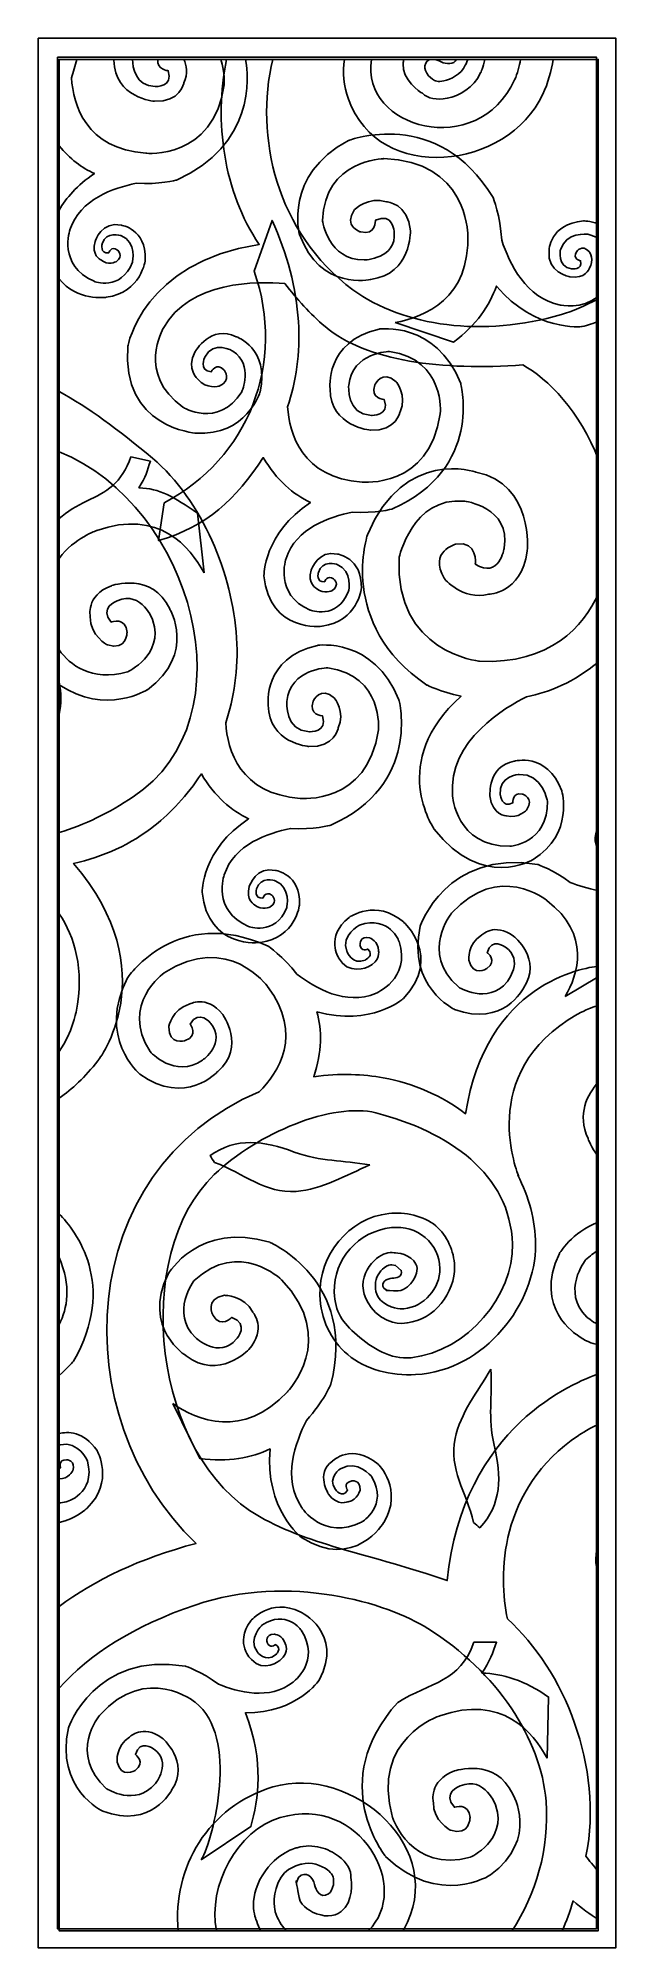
# Model space of a CAD drawing. Header units: centimetres. Extents: x -1.29 to 1.29, y -4.26 to 4.26.
import ezdxf

# ---------------------------------------------------------------- set-up
doc = ezdxf.new("R2010")
doc.units = ezdxf.units.CM
doc.header["$MEASUREMENT"] = 0
doc.layers.add('Layer 1', color=7, linetype='Continuous')

msp = doc.modelspace()

# ---------------------------------------------------------------- linework, layer by layer
at = {"layer": 'Layer 1', "color": 250}
for points in [[(-1.28978, 4.26053), (-1.28978, 4.26053), (1.28977, 4.26053), (1.28977, 4.26053), (1.28977, 4.26053), (1.28977, 4.26053), (1.28977, -4.26054), (1.28977, -4.26054), (1.28977, -4.26054), (1.28977, -4.26054), (-1.28978, -4.26054), (-1.28978, -4.26054), (-1.28978, -4.26054), (-1.28978, -4.26054), (-1.28978, 4.26053), (-1.28978, 4.26053)], [(-1.20379, 4.17532), (-1.20379, 4.17532), (1.20379, 4.17532), (1.20379, 4.17532), (1.20379, 4.17532), (1.20379, 4.17532), (1.20379, -4.17533), (1.20379, -4.17533), (1.20379, -4.17533), (1.20379, -4.17533), (-1.20379, -4.17533), (-1.20379, -4.17533), (-1.20379, -4.17533), (-1.20379, -4.17533), (-1.20379, 4.17532), (-1.20379, 4.17532)], [(-1.19604, 4.1661), (-1.19604, 4.1661), (1.21154, 4.1661), (1.21154, 4.1661), (1.21154, 4.1661), (1.21154, 4.1661), (1.21154, -4.18455), (1.21154, -4.18455), (1.21154, -4.18455), (1.21154, -4.18455), (-1.19604, -4.18455), (-1.19604, -4.18455), (-1.19604, -4.18455), (-1.19604, -4.18455), (-1.19604, 4.1661), (-1.19604, 4.1661)]]:
    msp.add_open_spline(points, degree=3, knots=[0, 0, 0, 0, 0.2, 0.2, 0.2, 0.2, 0.4, 0.4, 0.4, 0.4, 0.6, 0.6, 0.6, 0.6, 1, 1, 1, 1], dxfattribs=at)
at = {"layer": 'Layer 1', "color": 15}
for points, knots in [([(-1.11751, 4.1661), (-1.12434, 4.13765), (-1.13228, 4.11015), (-1.14117, 4.08356), (-1.14117, 4.08356), (-1.13249, 3.963), (-1.07922, 3.7674), (-0.80837, 3.74714), (-0.80837, 3.74714), (-0.80837, 3.74714), (-0.50695, 3.71695), (-0.4592, 4.05234), (-0.4592, 4.05234), (-0.4592, 4.05234), (-0.45382, 4.10575), (-0.47427, 4.1661), (-0.47427, 4.1661), (-0.47427, 4.1661), (-0.36342, 4.1661), (-0.36342, 4.1661), (-0.36342, 4.1661), (-0.34922, 4.08528), (-0.32243, 3.78362), (-0.67218, 3.62749), (-0.67218, 3.62749), (-0.67218, 3.62749), (-0.75001, 3.60623), (-0.85255, 3.61289), (-0.85255, 3.61289), (-0.95192, 3.59211), (-1.10367, 3.54285), (-1.14775, 3.40578), (-1.14775, 3.40578), (-1.14775, 3.40578), (-1.20375, 3.24724), (-1.04006, 3.17572), (-1.04006, 3.17572), (-1.04006, 3.17572), (-0.92092, 3.13003), (-0.86863, 3.26046), (-0.86863, 3.26046), (-0.86863, 3.26046), (-0.84774, 3.35062), (-0.92011, 3.37939), (-0.92011, 3.37939), (-0.92011, 3.37939), (-0.98675, 3.40212), (-1.00358, 3.3434), (-1.00358, 3.3434), (-1.00358, 3.3434), (-1.01593, 3.29802), (-0.97483, 3.30258), (-0.97483, 3.30258), (-0.97483, 3.30258), (-0.96401, 3.33605), (-0.9357, 3.31514), (-0.9357, 3.31514), (-0.9357, 3.31514), (-0.90372, 3.28958), (-0.94199, 3.26286), (-0.94199, 3.26286), (-0.94199, 3.26286), (-0.97922, 3.24467), (-1.01054, 3.27141), (-1.01054, 3.27141), (-1.01054, 3.27141), (-1.05419, 3.29215), (-1.03574, 3.35396), (-1.03574, 3.35396), (-1.03574, 3.35396), (-1.00401, 3.44797), (-0.91877, 3.4258), (-0.91877, 3.4258), (-0.91877, 3.4258), (-0.80725, 3.4113), (-0.81146, 3.27231), (-0.81146, 3.27231), (-0.81146, 3.27231), (-0.82767, 3.12544), (-0.98609, 3.10432), (-0.98609, 3.10432), (-0.98609, 3.10432), (-1.11918, 3.08602), (-1.19604, 3.18729), (-1.19604, 3.18729), (-1.19604, 3.18729), (-1.19604, 3.49337), (-1.19604, 3.49337), (-1.19604, 3.49337), (-1.16559, 3.54669), (-1.11684, 3.60516), (-1.03875, 3.65602), (-1.03875, 3.65602), (-1.09401, 3.68201), (-1.14782, 3.72213), (-1.19604, 3.78001), (-1.19604, 3.78001), (-1.19604, 3.78001), (-1.19604, 4.1661), (-1.19604, 4.1661), (-1.19604, 4.1661), (-1.19604, 4.1661), (-1.11751, 4.1661), (-1.11751, 4.1661)], [0, 0, 0, 0, 0.037037, 0.037037, 0.037037, 0.037037, 0.0740741, 0.0740741, 0.0740741, 0.0740741, 0.1111111, 0.1111111, 0.1111111, 0.1111111, 0.1481481, 0.1481481, 0.1481481, 0.1481481, 0.1851852, 0.1851852, 0.1851852, 0.1851852, 0.2222222, 0.2222222, 0.2222222, 0.2222222, 0.2592593, 0.2592593, 0.2592593, 0.2592593, 0.2962963, 0.2962963, 0.2962963, 0.2962963, 0.3333333, 0.3333333, 0.3333333, 0.3333333, 0.3703704, 0.3703704, 0.3703704, 0.3703704, 0.4074074, 0.4074074, 0.4074074, 0.4074074, 0.4444444, 0.4444444, 0.4444444, 0.4444444, 0.4814815, 0.4814815, 0.4814815, 0.4814815, 0.5185185, 0.5185185, 0.5185185, 0.5185185, 0.5555556, 0.5555556, 0.5555556, 0.5555556, 0.5925926, 0.5925926, 0.5925926, 0.5925926, 0.6296296, 0.6296296, 0.6296296, 0.6296296, 0.6666667, 0.6666667, 0.6666667, 0.6666667, 0.7037037, 0.7037037, 0.7037037, 0.7037037, 0.7407407, 0.7407407, 0.7407407, 0.7407407, 0.7777778, 0.7777778, 0.7777778, 0.7777778, 0.8148148, 0.8148148, 0.8148148, 0.8148148, 0.8518519, 0.8518519, 0.8518519, 0.8518519, 0.8888889, 0.8888889, 0.8888889, 0.8888889, 0.9259259, 0.9259259, 0.9259259, 0.9259259, 1, 1, 1, 1]), ([(-0.86831, 4.1661), (-0.86765, 4.13224), (-0.85708, 4.04633), (-0.76698, 4.04484), (-0.76698, 4.04484), (-0.76698, 4.04484), (-0.68368, 4.04044), (-0.70918, 4.11555), (-0.70918, 4.11555), (-0.70918, 4.11555), (-0.76311, 4.11885), (-0.75486, 4.1661), (-0.75486, 4.1661), (-0.75486, 4.1661), (-0.63923, 4.1661), (-0.63923, 4.1661), (-0.63923, 4.1661), (-0.62839, 4.14127), (-0.61947, 4.10292), (-0.63873, 4.0614), (-0.63873, 4.0614), (-0.63873, 4.0614), (-0.65495, 3.97331), (-0.77042, 3.9788), (-0.77042, 3.9788), (-0.77042, 3.9788), (-0.9497, 3.99449), (-0.95121, 4.16248), (-0.95121, 4.16248), (-0.95121, 4.16248), (-0.95136, 4.16375), (-0.95153, 4.1661), (-0.95153, 4.1661), (-0.95153, 4.1661), (-0.86831, 4.1661), (-0.86831, 4.1661)], [0, 0, 0, 0, 0.1, 0.1, 0.1, 0.1, 0.2, 0.2, 0.2, 0.2, 0.3, 0.3, 0.3, 0.3, 0.4, 0.4, 0.4, 0.4, 0.5, 0.5, 0.5, 0.5, 0.6, 0.6, 0.6, 0.6, 0.7, 0.7, 0.7, 0.7, 0.8, 0.8, 0.8, 0.8, 1, 1, 1, 1]), ([(1.21154, 2.38276), (1.13116, 2.59194), (0.98496, 2.74243), (0.8747, 2.8027), (0.8747, 2.8027), (0.51538, 2.7768), (0.17735, 2.81708), (-0.0085, 2.97386), (-0.0085, 2.97386), (-0.07577, 3.03082), (-0.13396, 3.09614), (-0.18844, 3.16566), (-0.18844, 3.16566), (-0.30975, 3.1763), (-0.61231, 3.1803), (-0.73133, 2.96572), (-0.73133, 2.96572), (-0.73133, 2.96572), (-0.85152, 2.76109), (-0.64313, 2.61404), (-0.64313, 2.61404), (-0.64313, 2.61404), (-0.48863, 2.51593), (-0.38032, 2.683), (-0.38032, 2.683), (-0.38032, 2.683), (-0.32699, 2.80253), (-0.42032, 2.86405), (-0.42032, 2.86405), (-0.42032, 2.86405), (-0.50685, 2.91565), (-0.54556, 2.8366), (-0.54556, 2.8366), (-0.54556, 2.8366), (-0.57635, 2.77844), (-0.51715, 2.77222), (-0.51715, 2.77222), (-0.51715, 2.77222), (-0.49277, 2.81664), (-0.45965, 2.77963), (-0.45965, 2.77963), (-0.45965, 2.77963), (-0.42177, 2.73286), (-0.48117, 2.70812), (-0.48117, 2.70812), (-0.48117, 2.70812), (-0.53984, 2.69239), (-0.57635, 2.73841), (-0.57635, 2.73841), (-0.57635, 2.73841), (-0.631, 2.7817), (-0.58845, 2.862), (-0.58845, 2.862), (-0.58845, 2.862), (-0.51865, 2.98422), (-0.40518, 2.92858), (-0.40518, 2.92858), (-0.40518, 2.92858), (-0.2544, 2.87631), (-0.29877, 2.68208), (-0.29877, 2.68208), (-0.29877, 2.68208), (-0.36008, 2.48332), (-0.58636, 2.49843), (-0.58636, 2.49843), (-0.58636, 2.49843), (-0.92154, 2.52158), (-0.88927, 2.88678), (-0.88927, 2.88678), (-0.88927, 2.88678), (-0.82276, 3.26098), (-0.30278, 3.3401), (-0.30278, 3.3401), (-0.46298, 3.57843), (-0.50495, 3.8876), (-0.44812, 4.1661), (-0.44812, 4.1661), (-0.44812, 4.1661), (-0.24247, 4.1661), (-0.24247, 4.1661), (-0.24247, 4.1661), (-0.32365, 3.82195), (-0.22703, 3.39263), (0.11564, 3.13773), (0.11564, 3.13773), (0.34305, 2.97358), (0.6973, 2.92372), (1.04755, 3.02823), (1.04755, 3.02823), (1.09441, 3.04191), (1.15066, 3.06484), (1.21154, 3.09687), (1.21154, 3.09687), (1.21154, 3.09687), (1.21154, 2.38276), (1.21154, 2.38276)], [0, 0, 0, 0, 0.04, 0.04, 0.04, 0.04, 0.08, 0.08, 0.08, 0.08, 0.12, 0.12, 0.12, 0.12, 0.16, 0.16, 0.16, 0.16, 0.2, 0.2, 0.2, 0.2, 0.24, 0.24, 0.24, 0.24, 0.28, 0.28, 0.28, 0.28, 0.32, 0.32, 0.32, 0.32, 0.36, 0.36, 0.36, 0.36, 0.4, 0.4, 0.4, 0.4, 0.44, 0.44, 0.44, 0.44, 0.48, 0.48, 0.48, 0.48, 0.52, 0.52, 0.52, 0.52, 0.56, 0.56, 0.56, 0.56, 0.6, 0.6, 0.6, 0.6, 0.64, 0.64, 0.64, 0.64, 0.68, 0.68, 0.68, 0.68, 0.72, 0.72, 0.72, 0.72, 0.76, 0.76, 0.76, 0.76, 0.8, 0.8, 0.8, 0.8, 0.84, 0.84, 0.84, 0.84, 0.88, 0.88, 0.88, 0.88, 0.92, 0.92, 0.92, 0.92, 1, 1, 1, 1]), ([(1.00998, 4.1661), (1.00224, 4.11368), (0.98698, 4.06127), (0.96352, 4.01005), (0.96352, 4.01005), (0.80771, 3.67235), (0.23156, 3.60564), (0.09562, 3.98918), (0.09562, 3.98918), (0.07364, 4.04788), (0.06881, 4.10839), (0.07749, 4.1661), (0.07749, 4.1661), (0.07749, 4.1661), (0.19835, 4.1661), (0.19835, 4.1661), (0.19835, 4.1661), (0.14757, 3.85696), (0.67251, 3.71525), (0.83785, 4.07459), (0.83785, 4.07459), (0.85107, 4.10343), (0.85954, 4.13425), (0.8638, 4.1661), (0.8638, 4.1661), (0.8638, 4.1661), (1.00998, 4.1661), (1.00998, 4.1661)], [0, 0, 0, 0, 0.125, 0.125, 0.125, 0.125, 0.25, 0.25, 0.25, 0.25, 0.375, 0.375, 0.375, 0.375, 0.5, 0.5, 0.5, 0.5, 0.625, 0.625, 0.625, 0.625, 0.75, 0.75, 0.75, 0.75, 1, 1, 1, 1]), ([(0.70468, 4.1661), (0.69824, 4.12884), (0.68608, 4.10676), (0.68608, 4.10676), (0.68608, 4.10676), (0.655, 4.03862), (0.58887, 4.0032), (0.53664, 3.99256), (0.53664, 3.99256), (0.48967, 3.98321), (0.44999, 3.99123), (0.42576, 4.01451), (0.42576, 4.01451), (0.4149, 4.01993), (0.33484, 4.07586), (0.33982, 4.14643), (0.33982, 4.14643), (0.34032, 4.15324), (0.34148, 4.15979), (0.34331, 4.1661), (0.34331, 4.1661), (0.34331, 4.1661), (0.461, 4.1661), (0.461, 4.1661), (0.461, 4.1661), (0.44975, 4.16345), (0.44065, 4.15502), (0.43745, 4.13663), (0.43745, 4.13663), (0.43457, 4.12403), (0.44323, 4.10832), (0.45308, 4.09312), (0.45308, 4.09312), (0.45308, 4.09312), (0.47124, 4.07777), (0.47124, 4.07777), (0.47124, 4.07777), (0.48038, 4.06934), (0.49639, 4.06483), (0.52167, 4.06989), (0.52167, 4.06989), (0.55389, 4.0764), (0.5984, 4.099), (0.61685, 4.13959), (0.61685, 4.13959), (0.61685, 4.13959), (0.62337, 4.14962), (0.62899, 4.1661), (0.62899, 4.1661), (0.62899, 4.1661), (0.70468, 4.1661), (0.70468, 4.1661)], [0, 0, 0, 0, 0.0714286, 0.0714286, 0.0714286, 0.0714286, 0.1428571, 0.1428571, 0.1428571, 0.1428571, 0.2142857, 0.2142857, 0.2142857, 0.2142857, 0.2857143, 0.2857143, 0.2857143, 0.2857143, 0.3571429, 0.3571429, 0.3571429, 0.3571429, 0.4285714, 0.4285714, 0.4285714, 0.4285714, 0.5, 0.5, 0.5, 0.5, 0.5714286, 0.5714286, 0.5714286, 0.5714286, 0.6428571, 0.6428571, 0.6428571, 0.6428571, 0.7142857, 0.7142857, 0.7142857, 0.7142857, 0.7857143, 0.7857143, 0.7857143, 0.7857143, 0.8571429, 0.8571429, 0.8571429, 0.8571429, 1, 1, 1, 1]), ([(0.57784, 4.1661), (0.56713, 4.14163), (0.53162, 4.14345), (0.50996, 4.15519), (0.50996, 4.15519), (0.50139, 4.15968), (0.49067, 4.16417), (0.48007, 4.1661), (0.48007, 4.1661), (0.48007, 4.1661), (0.57784, 4.1661), (0.57784, 4.1661)], [0, 0, 0, 0, 0.25, 0.25, 0.25, 0.25, 0.5, 0.5, 0.5, 0.5, 1, 1, 1, 1]), ([(0.30502, 2.99158), (0.43491, 3.01598), (0.6407, 3.09739), (0.62868, 3.38888), (0.62868, 3.38888), (0.62868, 3.38888), (0.62361, 3.71425), (0.25327, 3.72306), (0.25327, 3.72306), (0.25327, 3.72306), (-0.01166, 3.71875), (-0.01979, 3.44651), (-0.01979, 3.44651), (-0.01979, 3.44651), (0.00363, 3.26928), (0.16637, 3.27091), (0.16637, 3.27091), (0.16637, 3.27091), (0.31217, 3.27565), (0.30008, 3.39564), (0.30008, 3.39564), (0.30008, 3.39564), (0.29441, 3.48507), (0.21601, 3.44843), (0.21601, 3.44843), (0.21601, 3.44843), (0.21984, 3.37913), (0.15068, 3.39581), (0.15068, 3.39581), (0.15068, 3.39581), (0.06894, 3.42114), (0.12318, 3.49539), (0.12318, 3.49539), (0.12318, 3.49539), (0.18426, 3.55675), (0.26599, 3.53039), (0.26599, 3.53039), (0.26599, 3.53039), (0.36372, 3.52415), (0.37226, 3.40028), (0.37226, 3.40028), (0.37226, 3.40028), (0.37773, 3.20704), (0.19543, 3.18433), (0.19543, 3.18433), (0.19543, 3.18433), (-0.03108, 3.12998), (-0.12289, 3.38509), (-0.12289, 3.38509), (-0.12289, 3.38509), (-0.19545, 3.64958), (0.09608, 3.80384), (0.09608, 3.80384), (0.09608, 3.80384), (0.49354, 3.95978), (0.74155, 3.54921), (0.74155, 3.54921), (0.74155, 3.54921), (0.77443, 3.46884), (0.78006, 3.35861), (0.78006, 3.35861), (0.81513, 3.25522), (0.8877, 3.09952), (1.04214, 3.0697), (1.04214, 3.0697), (1.04214, 3.0697), (1.13773, 3.04848), (1.21154, 3.10852), (1.21154, 3.10852), (1.21154, 3.10852), (1.21154, 2.99747), (1.21154, 2.99747), (1.21154, 2.99747), (1.19029, 2.98803), (1.16605, 2.98), (1.13832, 2.97387), (1.13832, 2.97387), (1.13832, 2.97387), (0.93098, 2.94837), (0.7566, 3.15455), (0.7566, 3.15455), (0.72695, 3.06794), (0.66722, 2.98087), (0.56529, 2.90405), (0.56529, 2.90405), (0.56529, 2.90405), (0.30502, 2.99158), (0.30502, 2.99158)], [0, 0, 0, 0, 0.0434783, 0.0434783, 0.0434783, 0.0434783, 0.0869565, 0.0869565, 0.0869565, 0.0869565, 0.1304348, 0.1304348, 0.1304348, 0.1304348, 0.173913, 0.173913, 0.173913, 0.173913, 0.2173913, 0.2173913, 0.2173913, 0.2173913, 0.2608696, 0.2608696, 0.2608696, 0.2608696, 0.3043478, 0.3043478, 0.3043478, 0.3043478, 0.3478261, 0.3478261, 0.3478261, 0.3478261, 0.3913043, 0.3913043, 0.3913043, 0.3913043, 0.4347826, 0.4347826, 0.4347826, 0.4347826, 0.4782609, 0.4782609, 0.4782609, 0.4782609, 0.5217391, 0.5217391, 0.5217391, 0.5217391, 0.5652174, 0.5652174, 0.5652174, 0.5652174, 0.6086957, 0.6086957, 0.6086957, 0.6086957, 0.6521739, 0.6521739, 0.6521739, 0.6521739, 0.6956522, 0.6956522, 0.6956522, 0.6956522, 0.7391304, 0.7391304, 0.7391304, 0.7391304, 0.7826087, 0.7826087, 0.7826087, 0.7826087, 0.826087, 0.826087, 0.826087, 0.826087, 0.8695652, 0.8695652, 0.8695652, 0.8695652, 0.9130435, 0.9130435, 0.9130435, 0.9130435, 1, 1, 1, 1]), ([(-0.7276, 2.18771), (-0.3504, 2.38263), (-0.18174, 2.81481), (-0.32548, 3.22037), (-0.32548, 3.22037), (-0.32548, 3.22037), (-0.24529, 3.44757), (-0.24529, 3.44757), (-0.24529, 3.44757), (-0.17724, 3.30189), (-0.13696, 3.14288), (-0.12757, 2.99629), (-0.12757, 2.99629), (-0.11859, 2.85188), (-0.13938, 2.72626), (-0.17619, 2.61614), (-0.17619, 2.61614), (-0.16751, 2.49558), (-0.11424, 2.29998), (0.15661, 2.27972), (0.15661, 2.27972), (0.15661, 2.27972), (0.45803, 2.24953), (0.50578, 2.58493), (0.50578, 2.58493), (0.50578, 2.58493), (0.53013, 2.82599), (0.27924, 2.86248), (0.27924, 2.86248), (0.27924, 2.86248), (0.11284, 2.86017), (0.09695, 2.7122), (0.09695, 2.7122), (0.09695, 2.7122), (0.08575, 2.57928), (0.198, 2.57743), (0.198, 2.57743), (0.198, 2.57743), (0.2813, 2.57302), (0.2558, 2.64813), (0.2558, 2.64813), (0.2558, 2.64813), (0.19131, 2.65206), (0.21413, 2.71309), (0.21413, 2.71309), (0.21413, 2.71309), (0.2463, 2.78462), (0.30916, 2.72742), (0.30916, 2.72742), (0.30916, 2.72742), (0.35937, 2.66538), (0.32626, 2.59398), (0.32626, 2.59398), (0.32626, 2.59398), (0.31003, 2.50589), (0.19457, 2.51138), (0.19457, 2.51138), (0.19457, 2.51138), (0.01528, 2.52707), (0.01378, 2.69506), (0.01378, 2.69506), (0.01378, 2.69506), (-0.01226, 2.90659), (0.23347, 2.96269), (0.23347, 2.96269), (0.23347, 2.96269), (0.48582, 3.0003), (0.5973, 2.71904), (0.5973, 2.71904), (0.5973, 2.71904), (0.699, 2.3414), (0.29281, 2.16007), (0.29281, 2.16007), (0.29281, 2.16007), (0.21497, 2.13881), (0.11243, 2.14548), (0.11243, 2.14548), (0.01306, 2.12469), (-0.13868, 2.07543), (-0.18277, 1.93836), (-0.18277, 1.93836), (-0.18277, 1.93836), (-0.23877, 1.77982), (-0.07508, 1.7083), (-0.07508, 1.7083), (-0.07508, 1.7083), (0.04407, 1.66261), (0.09636, 1.79304), (0.09636, 1.79304), (0.09636, 1.79304), (0.11725, 1.8832), (0.04487, 1.91198), (0.04487, 1.91198), (0.04487, 1.91198), (-0.02177, 1.9347), (-0.0386, 1.87598), (-0.0386, 1.87598), (-0.0386, 1.87598), (-0.05095, 1.83061), (-0.00985, 1.83516), (-0.00985, 1.83516), (-0.00985, 1.83516), (0.00097, 1.86863), (0.02929, 1.84772), (0.02929, 1.84772), (0.02929, 1.84772), (0.06126, 1.82216), (0.02299, 1.79544), (0.02299, 1.79544), (0.02299, 1.79544), (-0.01423, 1.77725), (-0.04555, 1.80399), (-0.04555, 1.80399), (-0.04555, 1.80399), (-0.08921, 1.82473), (-0.07076, 1.88654), (-0.07076, 1.88654), (-0.07076, 1.88654), (-0.03903, 1.98055), (0.04621, 1.95838), (0.04621, 1.95838), (0.04621, 1.95838), (0.15773, 1.94389), (0.15352, 1.80489), (0.15352, 1.80489), (0.15352, 1.80489), (0.13732, 1.65803), (-0.02111, 1.6369), (-0.02111, 1.6369), (-0.02111, 1.6369), (-0.25482, 1.60471), (-0.28167, 1.86126), (-0.28167, 1.86126), (-0.28167, 1.86126), (-0.28308, 2.05228), (-0.07377, 2.1886), (-0.07377, 2.1886), (-0.15069, 2.2248), (-0.22482, 2.28835), (-0.28496, 2.38914), (-0.28496, 2.38914), (-0.40657, 2.20398), (-0.53634, 2.08055), (-0.75226, 2.01894), (-0.75226, 2.01894), (-0.75226, 2.01894), (-0.7276, 2.18771), (-0.7276, 2.18771)], [0, 0, 0, 0, 0.0263158, 0.0263158, 0.0263158, 0.0263158, 0.0526316, 0.0526316, 0.0526316, 0.0526316, 0.0789474, 0.0789474, 0.0789474, 0.0789474, 0.1052632, 0.1052632, 0.1052632, 0.1052632, 0.1315789, 0.1315789, 0.1315789, 0.1315789, 0.1578947, 0.1578947, 0.1578947, 0.1578947, 0.1842105, 0.1842105, 0.1842105, 0.1842105, 0.2105263, 0.2105263, 0.2105263, 0.2105263, 0.2368421, 0.2368421, 0.2368421, 0.2368421, 0.2631579, 0.2631579, 0.2631579, 0.2631579, 0.2894737, 0.2894737, 0.2894737, 0.2894737, 0.3157895, 0.3157895, 0.3157895, 0.3157895, 0.3421053, 0.3421053, 0.3421053, 0.3421053, 0.3684211, 0.3684211, 0.3684211, 0.3684211, 0.3947368, 0.3947368, 0.3947368, 0.3947368, 0.4210526, 0.4210526, 0.4210526, 0.4210526, 0.4473684, 0.4473684, 0.4473684, 0.4473684, 0.4736842, 0.4736842, 0.4736842, 0.4736842, 0.5, 0.5, 0.5, 0.5, 0.5263158, 0.5263158, 0.5263158, 0.5263158, 0.5526316, 0.5526316, 0.5526316, 0.5526316, 0.5789474, 0.5789474, 0.5789474, 0.5789474, 0.6052632, 0.6052632, 0.6052632, 0.6052632, 0.6315789, 0.6315789, 0.6315789, 0.6315789, 0.6578947, 0.6578947, 0.6578947, 0.6578947, 0.6842105, 0.6842105, 0.6842105, 0.6842105, 0.7105263, 0.7105263, 0.7105263, 0.7105263, 0.7368421, 0.7368421, 0.7368421, 0.7368421, 0.7631579, 0.7631579, 0.7631579, 0.7631579, 0.7894737, 0.7894737, 0.7894737, 0.7894737, 0.8157895, 0.8157895, 0.8157895, 0.8157895, 0.8421053, 0.8421053, 0.8421053, 0.8421053, 0.8684211, 0.8684211, 0.8684211, 0.8684211, 0.8947368, 0.8947368, 0.8947368, 0.8947368, 0.9210526, 0.9210526, 0.9210526, 0.9210526, 0.9473684, 0.9473684, 0.9473684, 0.9473684, 1, 1, 1, 1]), ([(1.21154, 3.36749), (1.19848, 3.3747), (1.18308, 3.38092), (1.16494, 3.38574), (1.16494, 3.38574), (1.16494, 3.38574), (1.06437, 3.3967), (1.0422, 3.31587), (1.0422, 3.31587), (1.0422, 3.31587), (1.02589, 3.24192), (1.09179, 3.23134), (1.09179, 3.23134), (1.09179, 3.23134), (1.14263, 3.22387), (1.13252, 3.26715), (1.13252, 3.26715), (1.13252, 3.26715), (1.0948, 3.27448), (1.11396, 3.30732), (1.11396, 3.30732), (1.11396, 3.30732), (1.13771, 3.34464), (1.17155, 3.30717), (1.17155, 3.30717), (1.17155, 3.30717), (1.19598, 3.26974), (1.17087, 3.23297), (1.17087, 3.23297), (1.17087, 3.23297), (1.15382, 3.18379), (1.08436, 3.19571), (1.08436, 3.19571), (1.08436, 3.19571), (0.97825, 3.21775), (0.99163, 3.31147), (0.99163, 3.31147), (0.99163, 3.31147), (0.99336, 3.43227), (1.14488, 3.44524), (1.14488, 3.44524), (1.14488, 3.44524), (1.1744, 3.44544), (1.21154, 3.4327), (1.21154, 3.4327), (1.21154, 3.4327), (1.21154, 3.36749), (1.21154, 3.36749)], [0, 0, 0, 0, 0.0769231, 0.0769231, 0.0769231, 0.0769231, 0.1538462, 0.1538462, 0.1538462, 0.1538462, 0.2307692, 0.2307692, 0.2307692, 0.2307692, 0.3076923, 0.3076923, 0.3076923, 0.3076923, 0.3846154, 0.3846154, 0.3846154, 0.3846154, 0.4615385, 0.4615385, 0.4615385, 0.4615385, 0.5384615, 0.5384615, 0.5384615, 0.5384615, 0.6153846, 0.6153846, 0.6153846, 0.6153846, 0.6923077, 0.6923077, 0.6923077, 0.6923077, 0.7692308, 0.7692308, 0.7692308, 0.7692308, 0.8461538, 0.8461538, 0.8461538, 0.8461538, 1, 1, 1, 1]), ([(-1.19604, -0.26149), (-1.13582, -0.17379), (-1.1206, -0.08564), (-1.1206, -0.08564), (-1.1206, -0.08564), (-1.08243, 0.1079), (-1.12637, 0.25047), (-1.19604, 0.35304), (-1.19604, 0.35304), (-1.19604, 0.35304), (-1.19604, 0.71651), (-1.19604, 0.71651), (-1.19604, 0.71651), (-1.08389, 0.7479), (-0.97156, 0.80417), (-0.86626, 0.87567), (-0.86626, 0.87567), (-0.33767, 1.21894), (-0.59626, 2.17394), (-1.19604, 2.4149), (-1.19604, 2.4149), (-1.19604, 2.4149), (-1.19604, 2.684), (-1.19604, 2.684), (-1.19604, 2.684), (-1.06726, 2.61412), (-0.93214, 2.51381), (-0.77974, 2.38633), (-0.77974, 2.38633), (-0.55448, 2.19586), (-0.42182, 1.86734), (-0.40373, 1.58494), (-0.40373, 1.58494), (-0.39475, 1.44053), (-0.41555, 1.3149), (-0.45235, 1.20479), (-0.45235, 1.20479), (-0.44367, 1.08423), (-0.3904, 0.88863), (-0.11955, 0.86837), (-0.11955, 0.86837), (-0.11955, 0.86837), (0.18187, 0.83818), (0.22962, 1.17357), (0.22962, 1.17357), (0.22962, 1.17357), (0.25397, 1.41464), (0.00308, 1.45113), (0.00308, 1.45113), (0.00308, 1.45113), (-0.16332, 1.44882), (-0.17921, 1.30084), (-0.17921, 1.30084), (-0.17921, 1.30084), (-0.19041, 1.16792), (-0.07816, 1.16607), (-0.07816, 1.16607), (-0.07816, 1.16607), (0.00514, 1.16166), (-0.02036, 1.23678), (-0.02036, 1.23678), (-0.02036, 1.23678), (-0.08485, 1.24071), (-0.06203, 1.30173), (-0.06203, 1.30173), (-0.06203, 1.30173), (-0.02986, 1.37326), (0.033, 1.31606), (0.033, 1.31606), (0.033, 1.31606), (0.08321, 1.25403), (0.0501, 1.18263), (0.0501, 1.18263), (0.0501, 1.18263), (0.03387, 1.09454), (-0.08159, 1.10003), (-0.08159, 1.10003), (-0.08159, 1.10003), (-0.26088, 1.11572), (-0.26238, 1.28371), (-0.26238, 1.28371), (-0.26238, 1.28371), (-0.28842, 1.49523), (-0.04269, 1.55134), (-0.04269, 1.55134), (-0.04269, 1.55134), (0.20966, 1.58895), (0.32114, 1.30769), (0.32114, 1.30769), (0.32114, 1.30769), (0.42284, 0.93005), (0.01665, 0.74872), (0.01665, 0.74872), (0.01665, 0.74872), (-0.06119, 0.72745), (-0.16373, 0.73412), (-0.16373, 0.73412), (-0.2631, 0.71333), (-0.41484, 0.66408), (-0.45893, 0.52701), (-0.45893, 0.52701), (-0.45893, 0.52701), (-0.51493, 0.36847), (-0.35124, 0.29695), (-0.35124, 0.29695), (-0.35124, 0.29695), (-0.23209, 0.25125), (-0.1798, 0.38169), (-0.1798, 0.38169), (-0.1798, 0.38169), (-0.15891, 0.47185), (-0.23129, 0.50062), (-0.23129, 0.50062), (-0.23129, 0.50062), (-0.29793, 0.52335), (-0.31476, 0.46463), (-0.31476, 0.46463), (-0.31476, 0.46463), (-0.32711, 0.41925), (-0.28601, 0.42381), (-0.28601, 0.42381), (-0.28601, 0.42381), (-0.27519, 0.45728), (-0.24687, 0.43637), (-0.24687, 0.43637), (-0.24687, 0.43637), (-0.2149, 0.41081), (-0.25317, 0.38409), (-0.25317, 0.38409), (-0.25317, 0.38409), (-0.29039, 0.3659), (-0.32171, 0.39264), (-0.32171, 0.39264), (-0.32171, 0.39264), (-0.36537, 0.41338), (-0.34692, 0.47518), (-0.34692, 0.47518), (-0.34692, 0.47518), (-0.31519, 0.5692), (-0.22995, 0.54703), (-0.22995, 0.54703), (-0.22995, 0.54703), (-0.11843, 0.53253), (-0.12264, 0.39354), (-0.12264, 0.39354), (-0.12264, 0.39354), (-0.13884, 0.24667), (-0.29727, 0.22555), (-0.29727, 0.22555), (-0.29727, 0.22555), (-0.53098, 0.19335), (-0.55783, 0.44991), (-0.55783, 0.44991), (-0.55783, 0.44991), (-0.55924, 0.64093), (-0.34993, 0.77725), (-0.34993, 0.77725), (-0.42685, 0.81344), (-0.50098, 0.877), (-0.56112, 0.97778), (-0.56112, 0.97778), (-0.62562, 0.87957), (-0.7, 0.80264), (-0.7673, 0.749), (-0.7673, 0.749), (-0.8748, 0.66323), (-1.00095, 0.60613), (-1.1316, 0.57845), (-1.1316, 0.57845), (-0.71496, 0.09205), (-1.02325, -0.30297), (-1.02325, -0.30297), (-1.02325, -0.30297), (-1.08012, -0.37519), (-1.13829, -0.42927), (-1.19604, -0.46922), (-1.19604, -0.46922), (-1.19604, -0.46922), (-1.19604, -0.26149), (-1.19604, -0.26149)], [0, 0, 0, 0, 0.0217391, 0.0217391, 0.0217391, 0.0217391, 0.0434783, 0.0434783, 0.0434783, 0.0434783, 0.0652174, 0.0652174, 0.0652174, 0.0652174, 0.0869565, 0.0869565, 0.0869565, 0.0869565, 0.1086957, 0.1086957, 0.1086957, 0.1086957, 0.1304348, 0.1304348, 0.1304348, 0.1304348, 0.1521739, 0.1521739, 0.1521739, 0.1521739, 0.173913, 0.173913, 0.173913, 0.173913, 0.1956522, 0.1956522, 0.1956522, 0.1956522, 0.2173913, 0.2173913, 0.2173913, 0.2173913, 0.2391304, 0.2391304, 0.2391304, 0.2391304, 0.2608696, 0.2608696, 0.2608696, 0.2608696, 0.2826087, 0.2826087, 0.2826087, 0.2826087, 0.3043478, 0.3043478, 0.3043478, 0.3043478, 0.326087, 0.326087, 0.326087, 0.326087, 0.3478261, 0.3478261, 0.3478261, 0.3478261, 0.3695652, 0.3695652, 0.3695652, 0.3695652, 0.3913043, 0.3913043, 0.3913043, 0.3913043, 0.4130435, 0.4130435, 0.4130435, 0.4130435, 0.4347826, 0.4347826, 0.4347826, 0.4347826, 0.4565217, 0.4565217, 0.4565217, 0.4565217, 0.4782609, 0.4782609, 0.4782609, 0.4782609, 0.5, 0.5, 0.5, 0.5, 0.5217391, 0.5217391, 0.5217391, 0.5217391, 0.5434783, 0.5434783, 0.5434783, 0.5434783, 0.5652174, 0.5652174, 0.5652174, 0.5652174, 0.5869565, 0.5869565, 0.5869565, 0.5869565, 0.6086957, 0.6086957, 0.6086957, 0.6086957, 0.6304348, 0.6304348, 0.6304348, 0.6304348, 0.6521739, 0.6521739, 0.6521739, 0.6521739, 0.673913, 0.673913, 0.673913, 0.673913, 0.6956522, 0.6956522, 0.6956522, 0.6956522, 0.7173913, 0.7173913, 0.7173913, 0.7173913, 0.7391304, 0.7391304, 0.7391304, 0.7391304, 0.7608696, 0.7608696, 0.7608696, 0.7608696, 0.7826087, 0.7826087, 0.7826087, 0.7826087, 0.8043478, 0.8043478, 0.8043478, 0.8043478, 0.826087, 0.826087, 0.826087, 0.826087, 0.8478261, 0.8478261, 0.8478261, 0.8478261, 0.8695652, 0.8695652, 0.8695652, 0.8695652, 0.8913043, 0.8913043, 0.8913043, 0.8913043, 0.9130435, 0.9130435, 0.9130435, 0.9130435, 0.9347826, 0.9347826, 0.9347826, 0.9347826, 0.9565217, 0.9565217, 0.9565217, 0.9565217, 1, 1, 1, 1]), ([(-0.54919, 1.87507), (-0.61121, 1.99076), (-0.75066, 2.1614), (-1.02803, 2.06362), (-1.02803, 2.06362), (-1.02803, 2.06362), (-1.12764, 2.03128), (-1.19604, 1.93948), (-1.19604, 1.93948), (-1.19604, 1.93948), (-1.19604, 2.11697), (-1.19604, 2.11697), (-1.19604, 2.11697), (-1.1592, 2.14789), (-1.1175, 2.17457), (-1.07157, 2.1958), (-1.07157, 2.1958), (-0.9862, 2.23525), (-0.91591, 2.27497), (-0.87572, 2.39223), (-0.87572, 2.39223), (-0.87572, 2.39223), (-0.78881, 2.37312), (-0.78881, 2.37312), (-0.78881, 2.37312), (-0.80206, 2.32977), (-0.80876, 2.30238), (-0.84011, 2.25416), (-0.84011, 2.25416), (-0.74785, 2.25177), (-0.68304, 2.2141), (-0.57879, 2.14039), (-0.57879, 2.14039), (-0.57879, 2.14039), (-0.54919, 1.87507), (-0.54919, 1.87507)], [0, 0, 0, 0, 0.1, 0.1, 0.1, 0.1, 0.2, 0.2, 0.2, 0.2, 0.3, 0.3, 0.3, 0.3, 0.4, 0.4, 0.4, 0.4, 0.5, 0.5, 0.5, 0.5, 0.6, 0.6, 0.6, 0.6, 0.7, 0.7, 0.7, 0.7, 0.8, 0.8, 0.8, 0.8, 1, 1, 1, 1]), ([(1.21154, 1.47697), (1.10334, 1.38718), (0.99322, 1.3415), (0.89158, 1.32192), (0.89158, 1.32192), (0.80246, 1.2779), (0.53944, 1.12924), (0.56047, 0.88061), (0.56047, 0.88061), (0.56047, 0.88061), (0.5755, 0.653), (0.81591, 0.65499), (0.81591, 0.65499), (0.81591, 0.65499), (0.98763, 0.66513), (0.98434, 0.8565), (0.98434, 0.8565), (0.98434, 0.8565), (0.9627, 0.97944), (0.85799, 0.97543), (0.85799, 0.97543), (0.85799, 0.97543), (0.76262, 0.96786), (0.77373, 0.88377), (0.77373, 0.88377), (0.77373, 0.88377), (0.78108, 0.82126), (0.8305, 0.84926), (0.8305, 0.84926), (0.8305, 0.84926), (0.82535, 0.89725), (0.87207, 0.88743), (0.87207, 0.88743), (0.87207, 0.88743), (0.92611, 0.87209), (0.89258, 0.81836), (0.89258, 0.81836), (0.89258, 0.81836), (0.85449, 0.77559), (0.80154, 0.79047), (0.80154, 0.79047), (0.80154, 0.79047), (0.73614, 0.79249), (0.72775, 0.87928), (0.72775, 0.87928), (0.72775, 0.87928), (0.71736, 1.01388), (0.83553, 1.03399), (0.83553, 1.03399), (0.83553, 1.03399), (0.98051, 1.07823), (1.04847, 0.90142), (1.04847, 0.90142), (1.04847, 0.90142), (1.10546, 0.71138), (0.92041, 0.596), (0.92041, 0.596), (0.92041, 0.596), (0.69267, 0.4545), (0.47834, 0.73179), (0.47834, 0.73179), (0.47834, 0.73179), (0.26985, 1.03226), (0.59878, 1.32426), (0.59878, 1.32426), (0.50505, 1.34405), (0.44558, 1.37423), (0.44558, 1.37423), (0.44558, 1.37423), (0.04387, 1.64654), (0.18167, 2.04806), (0.18167, 2.04806), (0.18167, 2.04806), (0.34596, 2.4345), (0.66513, 2.32455), (0.66513, 2.32455), (0.66513, 2.32455), (0.92567, 2.27007), (0.89425, 1.97118), (0.89425, 1.97118), (0.89425, 1.97118), (0.86608, 1.77914), (0.72229, 1.77969), (0.72229, 1.77969), (0.72229, 1.77969), (0.60351, 1.74915), (0.52307, 1.85036), (0.52307, 1.85036), (0.52307, 1.85036), (0.45334, 1.97124), (0.57471, 2.00242), (0.57471, 2.00242), (0.57471, 2.00242), (0.67614, 2.01965), (0.66203, 1.91333), (0.66203, 1.91333), (0.66203, 1.91333), (0.76974, 1.84649), (0.79104, 1.98485), (0.79104, 1.98485), (0.79104, 1.98485), (0.82295, 2.16958), (0.61251, 2.19497), (0.61251, 2.19497), (0.61251, 2.19497), (0.3785, 2.21427), (0.3222, 1.94188), (0.3222, 1.94188), (0.3222, 1.94188), (0.30009, 1.51888), (0.68084, 1.48056), (0.68084, 1.48056), (0.68084, 1.48056), (0.99939, 1.46512), (1.14546, 1.63762), (1.21154, 1.78), (1.21154, 1.78), (1.21154, 1.78), (1.21154, 1.47697), (1.21154, 1.47697)], [0, 0, 0, 0, 0.0322581, 0.0322581, 0.0322581, 0.0322581, 0.0645161, 0.0645161, 0.0645161, 0.0645161, 0.0967742, 0.0967742, 0.0967742, 0.0967742, 0.1290323, 0.1290323, 0.1290323, 0.1290323, 0.1612903, 0.1612903, 0.1612903, 0.1612903, 0.1935484, 0.1935484, 0.1935484, 0.1935484, 0.2258065, 0.2258065, 0.2258065, 0.2258065, 0.2580645, 0.2580645, 0.2580645, 0.2580645, 0.2903226, 0.2903226, 0.2903226, 0.2903226, 0.3225806, 0.3225806, 0.3225806, 0.3225806, 0.3548387, 0.3548387, 0.3548387, 0.3548387, 0.3870968, 0.3870968, 0.3870968, 0.3870968, 0.4193548, 0.4193548, 0.4193548, 0.4193548, 0.4516129, 0.4516129, 0.4516129, 0.4516129, 0.483871, 0.483871, 0.483871, 0.483871, 0.516129, 0.516129, 0.516129, 0.516129, 0.5483871, 0.5483871, 0.5483871, 0.5483871, 0.5806452, 0.5806452, 0.5806452, 0.5806452, 0.6129032, 0.6129032, 0.6129032, 0.6129032, 0.6451613, 0.6451613, 0.6451613, 0.6451613, 0.6774194, 0.6774194, 0.6774194, 0.6774194, 0.7096774, 0.7096774, 0.7096774, 0.7096774, 0.7419355, 0.7419355, 0.7419355, 0.7419355, 0.7741935, 0.7741935, 0.7741935, 0.7741935, 0.8064516, 0.8064516, 0.8064516, 0.8064516, 0.8387097, 0.8387097, 0.8387097, 0.8387097, 0.8709677, 0.8709677, 0.8709677, 0.8709677, 0.9032258, 0.9032258, 0.9032258, 0.9032258, 0.9354839, 0.9354839, 0.9354839, 0.9354839, 1, 1, 1, 1]), ([(-1.19604, 1.53054), (-1.14774, 1.46463), (-1.05384, 1.38799), (-0.89134, 1.4328), (-0.89134, 1.4328), (-0.89134, 1.4328), (-0.72748, 1.50749), (-0.77729, 1.66104), (-0.77729, 1.66104), (-0.77729, 1.66104), (-0.82508, 1.79763), (-0.93714, 1.75062), (-0.93714, 1.75062), (-0.93714, 1.75062), (-1.02164, 1.71874), (-0.96309, 1.6554), (-0.96309, 1.6554), (-0.96309, 1.6554), (-0.89744, 1.67957), (-0.89302, 1.60917), (-0.89302, 1.60917), (-0.89302, 1.60917), (-0.8932, 1.52429), (-0.98083, 1.55362), (-0.98083, 1.55362), (-0.98083, 1.55362), (-1.05807, 1.59324), (-1.05689, 1.6784), (-1.05689, 1.6784), (-1.05689, 1.6784), (-1.07985, 1.77275), (-0.963, 1.81755), (-0.963, 1.81755), (-0.963, 1.81755), (-0.77839, 1.88002), (-0.70246, 1.71421), (-0.70246, 1.71421), (-0.70246, 1.71421), (-0.58294, 1.51593), (-0.80159, 1.35342), (-0.80159, 1.35342), (-0.80159, 1.35342), (-0.98837, 1.23576), (-1.19604, 1.37574), (-1.19604, 1.37574), (-1.19604, 1.37574), (-1.19604, 1.53054), (-1.19604, 1.53054)], [0, 0, 0, 0, 0.0769231, 0.0769231, 0.0769231, 0.0769231, 0.1538462, 0.1538462, 0.1538462, 0.1538462, 0.2307692, 0.2307692, 0.2307692, 0.2307692, 0.3076923, 0.3076923, 0.3076923, 0.3076923, 0.3846154, 0.3846154, 0.3846154, 0.3846154, 0.4615385, 0.4615385, 0.4615385, 0.4615385, 0.5384615, 0.5384615, 0.5384615, 0.5384615, 0.6153846, 0.6153846, 0.6153846, 0.6153846, 0.6923077, 0.6923077, 0.6923077, 0.6923077, 0.7692308, 0.7692308, 0.7692308, 0.7692308, 0.8461538, 0.8461538, 0.8461538, 0.8461538, 1, 1, 1, 1]), ([(-1.19604, 1.38782), (-1.186, 1.3398), (-1.18565, 1.28999), (-1.19604, 1.24211), (-1.19604, 1.24211), (-1.19604, 1.24211), (-1.19604, 1.38782), (-1.19604, 1.38782)], [0, 0, 0, 0, 0.3333333, 0.3333333, 0.3333333, 0.3333333, 1, 1, 1, 1]), ([(1.21154, 0.6327), (1.1985, 0.65703), (1.18855, 0.69561), (1.21154, 0.74444), (1.21154, 0.74444), (1.21154, 0.74444), (1.21154, 0.6327), (1.21154, 0.6327)], [0, 0, 0, 0, 0.3333333, 0.3333333, 0.3333333, 0.3333333, 1, 1, 1, 1]), ([(1.06414, -0.01498), (1.11984, 0.08211), (1.18009, 0.25954), (0.98236, 0.41272), (0.98236, 0.41272), (0.98236, 0.41272), (0.76627, 0.58907), (0.55605, 0.35551), (0.55605, 0.35551), (0.55605, 0.35551), (0.41262, 0.18257), (0.5866, 0.02705), (0.5866, 0.02705), (0.5866, 0.02705), (0.71571, -0.05572), (0.80448, 0.04995), (0.80448, 0.04995), (0.80448, 0.04995), (0.88186, 0.14644), (0.79653, 0.2049), (0.79653, 0.2049), (0.79653, 0.2049), (0.73477, 0.25061), (0.71551, 0.17991), (0.71551, 0.17991), (0.71551, 0.17991), (0.76305, 0.14413), (0.71394, 0.10881), (0.71394, 0.10881), (0.71394, 0.10881), (0.65221, 0.07017), (0.63348, 0.14608), (0.63348, 0.14608), (0.63348, 0.14608), (0.62697, 0.21927), (0.68937, 0.25734), (0.68937, 0.25734), (0.68937, 0.25734), (0.74741, 0.31681), (0.83333, 0.25392), (0.83333, 0.25392), (0.83333, 0.25392), (0.96304, 0.15077), (0.87728, 0.02087), (0.87728, 0.02087), (0.87728, 0.02087), (0.78787, -0.15496), (0.56994, -0.07324), (0.56994, -0.07324), (0.56994, -0.07324), (0.3565, 0.02606), (0.41631, 0.29891), (0.41631, 0.29891), (0.41631, 0.29891), (0.5335, 0.64088), (0.93956, 0.57389), (0.93956, 0.57389), (0.93956, 0.57389), (1.0104, 0.5507), (1.08577, 0.49347), (1.08577, 0.49347), (1.1208, 0.4796), (1.16473, 0.46497), (1.21154, 0.45782), (1.21154, 0.45782), (1.21154, 0.45782), (1.21154, 0.36573), (1.21154, 0.36573), (1.21154, 0.36573), (1.21154, 0.36573), (1.20659, 0.36572), (1.20659, 0.36572), (1.20659, 0.36572), (1.20827, 0.36294), (1.20992, 0.36013), (1.21154, 0.35728), (1.21154, 0.35728), (1.21154, 0.35728), (1.21154, 0.07244), (1.21154, 0.07244), (1.21154, 0.07244), (1.21154, 0.07244), (1.06414, -0.01498), (1.06414, -0.01498)], [0, 0, 0, 0, 0.0454545, 0.0454545, 0.0454545, 0.0454545, 0.0909091, 0.0909091, 0.0909091, 0.0909091, 0.1363636, 0.1363636, 0.1363636, 0.1363636, 0.1818182, 0.1818182, 0.1818182, 0.1818182, 0.2272727, 0.2272727, 0.2272727, 0.2272727, 0.2727273, 0.2727273, 0.2727273, 0.2727273, 0.3181818, 0.3181818, 0.3181818, 0.3181818, 0.3636364, 0.3636364, 0.3636364, 0.3636364, 0.4090909, 0.4090909, 0.4090909, 0.4090909, 0.4545455, 0.4545455, 0.4545455, 0.4545455, 0.5, 0.5, 0.5, 0.5, 0.5454545, 0.5454545, 0.5454545, 0.5454545, 0.5909091, 0.5909091, 0.5909091, 0.5909091, 0.6363636, 0.6363636, 0.6363636, 0.6363636, 0.6818182, 0.6818182, 0.6818182, 0.6818182, 0.7272727, 0.7272727, 0.7272727, 0.7272727, 0.7727273, 0.7727273, 0.7727273, 0.7727273, 0.8181818, 0.8181818, 0.8181818, 0.8181818, 0.8636364, 0.8636364, 0.8636364, 0.8636364, 0.9090909, 0.9090909, 0.9090909, 0.9090909, 1, 1, 1, 1]), ([(1.21154, -0.05552), (1.15429, -0.07325), (1.11787, -0.09514), (1.11787, -0.09514), (1.11787, -0.09514), (0.65911, -0.35658), (0.85564, -0.81624), (0.85564, -0.81624), (0.85564, -0.81624), (0.85564, -0.81624), (0.85144, -0.81327), (0.85144, -0.81327), (0.85144, -0.81327), (0.9007, -0.90819), (0.93076, -1.01223), (0.93134, -1.12257), (0.93134, -1.12257), (0.93292, -1.38206), (0.70856, -1.68579), (0.39577, -1.70275), (0.39577, -1.70275), (0.28666, -1.70866), (0.17054, -1.68076), (0.09312, -1.61383), (0.09312, -1.61383), (0.01478, -1.5483), (-0.02937, -1.45308), (-0.0313, -1.34809), (-0.0313, -1.34809), (-0.03724, -1.17163), (0.09622, -1.00351), (0.27596, -0.98402), (0.27596, -0.98402), (0.34714, -0.97605), (0.43291, -0.99441), (0.48585, -1.03877), (0.48585, -1.03877), (0.5367, -1.08378), (0.56755, -1.15045), (0.56954, -1.21985), (0.56954, -1.21985), (0.57304, -1.33844), (0.47725, -1.45863), (0.35907, -1.47159), (0.35907, -1.47159), (0.35907, -1.47159), (0.28612, -1.49164), (0.21651, -1.42496), (0.21651, -1.42496), (0.15802, -1.36965), (0.16055, -1.30533), (0.16055, -1.30533), (0.16055, -1.30533), (0.15939, -1.25364), (0.19123, -1.20876), (0.22173, -1.1846), (0.22173, -1.1846), (0.24773, -1.16304), (0.27708, -1.15399), (0.30021, -1.15885), (0.30021, -1.15885), (0.30858, -1.15898), (0.37732, -1.16475), (0.39725, -1.20948), (0.39725, -1.20948), (0.40866, -1.23461), (0.39955, -1.2646), (0.37447, -1.29684), (0.37447, -1.29684), (0.37876, -1.29025), (0.34992, -1.32909), (0.31779, -1.32865), (0.31779, -1.32865), (0.28696, -1.3282), (0.26373, -1.32749), (0.26373, -1.32749), (0.26373, -1.32749), (0.26373, -1.32749), (0.26908, -1.32775), (0.26908, -1.32775), (0.26908, -1.32775), (0.26908, -1.32775), (0.25427, -1.31708), (0.25427, -1.31708), (0.25427, -1.31708), (0.23722, -1.29105), (0.26775, -1.27414), (0.29021, -1.27298), (0.29021, -1.27298), (0.30901, -1.27291), (0.33962, -1.26646), (0.33122, -1.23765), (0.33122, -1.23765), (0.33122, -1.23765), (0.30658, -1.21576), (0.30658, -1.21576), (0.30658, -1.21576), (0.30658, -1.21576), (0.29019, -1.2133), (0.29019, -1.2133), (0.29019, -1.2133), (0.28237, -1.2109), (0.27046, -1.21338), (0.25517, -1.22584), (0.25517, -1.22584), (0.23631, -1.24099), (0.21456, -1.27023), (0.21629, -1.30182), (0.21629, -1.30182), (0.21629, -1.30182), (0.209, -1.35354), (0.25415, -1.3829), (0.25415, -1.3829), (0.29895, -1.41409), (0.34273, -1.4095), (0.34273, -1.4095), (0.34273, -1.4095), (0.43359, -1.39943), (0.5057, -1.31806), (0.50356, -1.22959), (0.50356, -1.22959), (0.50279, -1.17434), (0.47869, -1.12468), (0.43819, -1.09117), (0.43819, -1.09117), (0.39792, -1.05597), (0.34517, -1.04077), (0.28791, -1.04704), (0.28791, -1.04704), (0.13827, -1.06367), (0.02924, -1.18678), (0.03269, -1.33441), (0.03269, -1.33441), (0.03541, -1.42412), (0.06839, -1.47019), (0.13414, -1.52695), (0.13414, -1.52695), (0.20162, -1.58415), (0.28418, -1.63718), (0.37523, -1.62723), (0.37523, -1.62723), (0.62961, -1.59852), (0.83405, -1.34792), (0.82772, -1.12036), (0.82772, -1.12036), (0.8199, -0.80816), (0.54336, -0.61893), (0.2186, -0.53497), (0.2186, -0.53497), (0.02612, -0.48577), (-0.31053, -0.62492), (-0.5033, -0.81034), (-0.5033, -0.81034), (-0.88005, -1.16996), (-0.77687, -2.07018), (-0.30191, -2.33662), (-0.30191, -2.33662), (-0.06621, -2.46882), (0.19799, -2.50295), (0.53666, -2.62217), (0.53666, -2.62217), (0.60434, -1.93417), (1.1123, -1.73332), (1.21154, -1.70048), (1.21154, -1.70048), (1.21154, -1.70048), (1.21154, -1.9258), (1.21154, -1.9258), (1.21154, -1.9258), (1.15615, -1.95028), (1.12274, -1.97396), (1.12274, -1.97396), (1.12274, -1.97396), (0.76626, -2.21399), (0.76421, -2.59943), (0.80604, -2.79307), (0.80604, -2.79307), (1.05857, -3.02136), (1.23631, -3.45225), (1.1565, -3.85155), (1.1565, -3.85155), (1.17036, -3.87052), (1.18891, -3.89447), (1.21154, -3.92032), (1.21154, -3.92032), (1.21154, -3.92032), (1.21154, -4.13429), (1.21154, -4.13429), (1.21154, -4.13429), (1.17468, -4.11113), (1.13693, -4.08376), (1.09852, -4.05146), (1.09852, -4.05146), (1.08587, -4.09706), (1.06953, -4.14147), (1.05012, -4.18455), (1.05012, -4.18455), (1.05012, -4.18455), (0.82665, -4.18455), (0.82665, -4.18455), (0.82665, -4.18455), (0.93249, -4.0204), (0.99398, -3.8222), (0.97845, -3.60567), (0.97845, -3.60567), (0.95446, -3.32787), (0.76024, -3.03008), (0.451, -2.83647), (0.451, -2.83647), (0.26986, -2.72157), (-0.16619, -2.58795), (-0.58921, -2.73109), (-0.58921, -2.73109), (-0.86675, -2.82551), (-1.06075, -2.95115), (-1.19604, -3.10261), (-1.19604, -3.10261), (-1.19604, -3.10261), (-1.19604, -2.73806), (-1.19604, -2.73806), (-1.19604, -2.73806), (-1.03634, -2.61871), (-0.83753, -2.52302), (-0.58493, -2.45622), (-0.58493, -2.45622), (-1.17893, -1.88753), (-1.12788, -0.79055), (-0.30353, -0.44096), (-0.30353, -0.44096), (-0.21735, -0.35543), (-0.10322, -0.18734), (-0.26533, 0.02863), (-0.26533, 0.02863), (-0.26533, 0.02863), (-0.43991, 0.274), (-0.7268, 0.08988), (-0.7268, 0.08988), (-0.7268, 0.08988), (-0.92646, -0.04993), (-0.7898, -0.26161), (-0.7898, -0.26161), (-0.7898, -0.26161), (-0.67896, -0.38462), (-0.55578, -0.29952), (-0.55578, -0.29952), (-0.55578, -0.29952), (-0.44715, -0.22077), (-0.51932, -0.13554), (-0.51932, -0.13554), (-0.51932, -0.13554), (-0.57057, -0.07031), (-0.61109, -0.13864), (-0.61109, -0.13864), (-0.61109, -0.13864), (-0.57181, -0.18947), (-0.63327, -0.2124), (-0.63327, -0.2124), (-0.63327, -0.2124), (-0.70887, -0.23522), (-0.70649, -0.15068), (-0.70649, -0.15068), (-0.70649, -0.15068), (-0.69213, -0.07244), (-0.61601, -0.05041), (-0.61601, -0.05041), (-0.61601, -0.05041), (-0.53825, -0.00481), (-0.46674, -0.09482), (-0.46674, -0.09482), (-0.46674, -0.09482), (-0.36117, -0.23928), (-0.4882, -0.35053), (-0.4882, -0.35053), (-0.4882, -0.35053), (-0.63232, -0.50867), (-0.83616, -0.36155), (-0.83616, -0.36155), (-0.83616, -0.36155), (-1.03024, -0.19735), (-0.88899, 0.07045), (-0.88899, 0.07045), (-0.88899, 0.07045), (-0.66788, 0.39411), (-0.26343, 0.20899), (-0.26343, 0.20899), (-0.26343, 0.20899), (-0.1962, 0.16468), (-0.13407, 0.08357), (-0.13407, 0.08357), (-0.05309, 0.02284), (0.08392, -0.05844), (0.21727, -0.00158), (0.21727, -0.00158), (0.21727, -0.00158), (0.3748, 0.06044), (0.32199, 0.22983), (0.32199, 0.22983), (0.32199, 0.22983), (0.27871, 0.34894), (0.14504, 0.30257), (0.14504, 0.30257), (0.14504, 0.30257), (0.06264, 0.25911), (0.08815, 0.18608), (0.08815, 0.18608), (0.08815, 0.18608), (0.11452, 0.12131), (0.1703, 0.14721), (0.1703, 0.14721), (0.1703, 0.14721), (0.21297, 0.16771), (0.18256, 0.19548), (0.18256, 0.19548), (0.18256, 0.19548), (0.14996, 0.18164), (0.14733, 0.21653), (0.14733, 0.21653), (0.14733, 0.21653), (0.14585, 0.25722), (0.1913, 0.2461), (0.1913, 0.2461), (0.1913, 0.2461), (0.22956, 0.23016), (0.22972, 0.18919), (0.22972, 0.18919), (0.22972, 0.18919), (0.24253, 0.14293), (0.18334, 0.11622), (0.18334, 0.11622), (0.18334, 0.11622), (0.09089, 0.07834), (0.05192, 0.15666), (0.05192, 0.15666), (0.05192, 0.15666), (-0.01014, 0.24962), (0.09853, 0.33759), (0.09853, 0.33759), (0.09853, 0.33759), (0.22107, 0.42173), (0.34102, 0.31702), (0.34102, 0.31702), (0.34102, 0.31702), (0.51876, 0.16322), (0.34086, -0.02505), (0.34086, -0.02505), (0.34086, -0.02505), (0.19622, -0.15133), (-0.04488, -0.08404), (-0.04488, -0.08404), (-0.02203, -0.16534), (-0.02186, -0.26248), (-0.05924, -0.37355), (-0.05924, -0.37355), (0.05788, -0.35744), (0.16525, -0.36267), (0.25025, -0.37787), (0.25025, -0.37787), (0.38608, -0.4021), (0.51229, -0.45908), (0.61902, -0.53871), (0.61902, -0.53871), (0.70926, 0.04473), (1.14657, 0.11257), (1.21154, 0.11945), (1.21154, 0.11945), (1.21154, 0.11945), (1.21154, -0.05552), (1.21154, -0.05552)], [0, 0, 0, 0, 0.0107527, 0.0107527, 0.0107527, 0.0107527, 0.0215054, 0.0215054, 0.0215054, 0.0215054, 0.0322581, 0.0322581, 0.0322581, 0.0322581, 0.0430108, 0.0430108, 0.0430108, 0.0430108, 0.0537634, 0.0537634, 0.0537634, 0.0537634, 0.0645161, 0.0645161, 0.0645161, 0.0645161, 0.0752688, 0.0752688, 0.0752688, 0.0752688, 0.0860215, 0.0860215, 0.0860215, 0.0860215, 0.0967742, 0.0967742, 0.0967742, 0.0967742, 0.1075269, 0.1075269, 0.1075269, 0.1075269, 0.1182796, 0.1182796, 0.1182796, 0.1182796, 0.1290323, 0.1290323, 0.1290323, 0.1290323, 0.1397849, 0.1397849, 0.1397849, 0.1397849, 0.1505376, 0.1505376, 0.1505376, 0.1505376, 0.1612903, 0.1612903, 0.1612903, 0.1612903, 0.172043, 0.172043, 0.172043, 0.172043, 0.1827957, 0.1827957, 0.1827957, 0.1827957, 0.1935484, 0.1935484, 0.1935484, 0.1935484, 0.2043011, 0.2043011, 0.2043011, 0.2043011, 0.2150538, 0.2150538, 0.2150538, 0.2150538, 0.2258065, 0.2258065, 0.2258065, 0.2258065, 0.2365591, 0.2365591, 0.2365591, 0.2365591, 0.2473118, 0.2473118, 0.2473118, 0.2473118, 0.2580645, 0.2580645, 0.2580645, 0.2580645, 0.2688172, 0.2688172, 0.2688172, 0.2688172, 0.2795699, 0.2795699, 0.2795699, 0.2795699, 0.2903226, 0.2903226, 0.2903226, 0.2903226, 0.3010753, 0.3010753, 0.3010753, 0.3010753, 0.311828, 0.311828, 0.311828, 0.311828, 0.3225806, 0.3225806, 0.3225806, 0.3225806, 0.3333333, 0.3333333, 0.3333333, 0.3333333, 0.344086, 0.344086, 0.344086, 0.344086, 0.3548387, 0.3548387, 0.3548387, 0.3548387, 0.3655914, 0.3655914, 0.3655914, 0.3655914, 0.3763441, 0.3763441, 0.3763441, 0.3763441, 0.3870968, 0.3870968, 0.3870968, 0.3870968, 0.3978495, 0.3978495, 0.3978495, 0.3978495, 0.4086022, 0.4086022, 0.4086022, 0.4086022, 0.4193548, 0.4193548, 0.4193548, 0.4193548, 0.4301075, 0.4301075, 0.4301075, 0.4301075, 0.4408602, 0.4408602, 0.4408602, 0.4408602, 0.4516129, 0.4516129, 0.4516129, 0.4516129, 0.4623656, 0.4623656, 0.4623656, 0.4623656, 0.4731183, 0.4731183, 0.4731183, 0.4731183, 0.483871, 0.483871, 0.483871, 0.483871, 0.4946237, 0.4946237, 0.4946237, 0.4946237, 0.5053763, 0.5053763, 0.5053763, 0.5053763, 0.516129, 0.516129, 0.516129, 0.516129, 0.5268817, 0.5268817, 0.5268817, 0.5268817, 0.5376344, 0.5376344, 0.5376344, 0.5376344, 0.5483871, 0.5483871, 0.5483871, 0.5483871, 0.5591398, 0.5591398, 0.5591398, 0.5591398, 0.5698925, 0.5698925, 0.5698925, 0.5698925, 0.5806452, 0.5806452, 0.5806452, 0.5806452, 0.5913978, 0.5913978, 0.5913978, 0.5913978, 0.6021505, 0.6021505, 0.6021505, 0.6021505, 0.6129032, 0.6129032, 0.6129032, 0.6129032, 0.6236559, 0.6236559, 0.6236559, 0.6236559, 0.6344086, 0.6344086, 0.6344086, 0.6344086, 0.6451613, 0.6451613, 0.6451613, 0.6451613, 0.655914, 0.655914, 0.655914, 0.655914, 0.6666667, 0.6666667, 0.6666667, 0.6666667, 0.6774194, 0.6774194, 0.6774194, 0.6774194, 0.688172, 0.688172, 0.688172, 0.688172, 0.6989247, 0.6989247, 0.6989247, 0.6989247, 0.7096774, 0.7096774, 0.7096774, 0.7096774, 0.7204301, 0.7204301, 0.7204301, 0.7204301, 0.7311828, 0.7311828, 0.7311828, 0.7311828, 0.7419355, 0.7419355, 0.7419355, 0.7419355, 0.7526882, 0.7526882, 0.7526882, 0.7526882, 0.7634409, 0.7634409, 0.7634409, 0.7634409, 0.7741935, 0.7741935, 0.7741935, 0.7741935, 0.7849462, 0.7849462, 0.7849462, 0.7849462, 0.7956989, 0.7956989, 0.7956989, 0.7956989, 0.8064516, 0.8064516, 0.8064516, 0.8064516, 0.8172043, 0.8172043, 0.8172043, 0.8172043, 0.827957, 0.827957, 0.827957, 0.827957, 0.8387097, 0.8387097, 0.8387097, 0.8387097, 0.8494624, 0.8494624, 0.8494624, 0.8494624, 0.8602151, 0.8602151, 0.8602151, 0.8602151, 0.8709677, 0.8709677, 0.8709677, 0.8709677, 0.8817204, 0.8817204, 0.8817204, 0.8817204, 0.8924731, 0.8924731, 0.8924731, 0.8924731, 0.9032258, 0.9032258, 0.9032258, 0.9032258, 0.9139785, 0.9139785, 0.9139785, 0.9139785, 0.9247312, 0.9247312, 0.9247312, 0.9247312, 0.9354839, 0.9354839, 0.9354839, 0.9354839, 0.9462366, 0.9462366, 0.9462366, 0.9462366, 0.9569892, 0.9569892, 0.9569892, 0.9569892, 0.9677419, 0.9677419, 0.9677419, 0.9677419, 0.9784946, 0.9784946, 0.9784946, 0.9784946, 1, 1, 1, 1]), ([(1.21154, -0.73027), (1.17799, -0.68786), (1.16601, -0.6495), (1.16601, -0.6495), (1.16601, -0.6495), (1.11591, -0.5399), (1.16257, -0.45283), (1.21154, -0.39846), (1.21154, -0.39846), (1.21154, -0.39846), (1.21154, -0.73027), (1.21154, -0.73027)], [0, 0, 0, 0, 0.25, 0.25, 0.25, 0.25, 0.5, 0.5, 0.5, 0.5, 1, 1, 1, 1]), ([(0.1914, -0.76746), (0.06794, -0.74398), (-0.02442, -0.7547), (-0.14601, -0.70966), (-0.14601, -0.70966), (-0.28177, -0.65853), (-0.4055, -0.643), (-0.5223, -0.72566), (-0.5223, -0.72566), (-0.51549, -0.73566), (-0.5086, -0.74583), (-0.50182, -0.75598), (-0.50182, -0.75598), (-0.3704, -0.80527), (-0.27683, -0.89624), (-0.13806, -0.88537), (-0.13806, -0.88537), (-0.02156, -0.87602), (0.08498, -0.81334), (0.1914, -0.76746)], [0, 0, 0, 0, 0.1666667, 0.1666667, 0.1666667, 0.1666667, 0.3333333, 0.3333333, 0.3333333, 0.3333333, 0.5, 0.5, 0.5, 0.5, 0.6666667, 0.6666667, 0.6666667, 0.6666667, 1, 1, 1, 1]), ([(-1.19604, -1.47944), (-1.15898, -1.40691), (-1.14182, -1.30697), (-1.19604, -1.17975), (-1.19604, -1.17975), (-1.19604, -1.17975), (-1.19604, -0.98522), (-1.19604, -0.98522), (-1.19604, -0.98522), (-1.12226, -1.06097), (-0.93484, -1.30216), (-1.13212, -1.64249), (-1.13212, -1.64249), (-1.13212, -1.64249), (-1.15478, -1.67049), (-1.19604, -1.70609), (-1.19604, -1.70609), (-1.19604, -1.70609), (-1.19604, -1.47944), (-1.19604, -1.47944)], [0, 0, 0, 0, 0.1666667, 0.1666667, 0.1666667, 0.1666667, 0.3333333, 0.3333333, 0.3333333, 0.3333333, 0.5, 0.5, 0.5, 0.5, 0.6666667, 0.6666667, 0.6666667, 0.6666667, 1, 1, 1, 1]), ([(-0.68915, -1.83222), (-0.58007, -1.90623), (-0.37667, -1.99334), (-0.17668, -1.77925), (-0.17668, -1.77925), (-0.17668, -1.77925), (0.05244, -1.54616), (-0.20253, -1.27983), (-0.20253, -1.27983), (-0.20253, -1.27983), (-0.39251, -1.0968), (-0.59294, -1.28315), (-0.59294, -1.28315), (-0.59294, -1.28315), (-0.70318, -1.42463), (-0.5872, -1.53778), (-0.5872, -1.53778), (-0.5872, -1.53778), (-0.48095, -1.63683), (-0.40366, -1.54369), (-0.40366, -1.54369), (-0.40366, -1.54369), (-0.34371, -1.47662), (-0.42522, -1.44741), (-0.42522, -1.44741), (-0.42522, -1.44741), (-0.47207, -1.49898), (-0.50894, -1.43864), (-0.50894, -1.43864), (-0.50894, -1.43864), (-0.54849, -1.36336), (-0.45712, -1.34907), (-0.45712, -1.34907), (-0.45712, -1.34907), (-0.37015, -1.34869), (-0.33135, -1.42468), (-0.33135, -1.42468), (-0.33135, -1.42468), (-0.26686, -1.49773), (-0.34943, -1.59112), (-0.34943, -1.59112), (-0.34943, -1.59112), (-0.48377, -1.73129), (-0.62862, -1.61927), (-0.62862, -1.61927), (-0.62862, -1.61927), (-0.82728, -1.49852), (-0.70961, -1.25406), (-0.70961, -1.25406), (-0.70961, -1.25406), (-0.57164, -1.01651), (-0.25565, -1.11244), (-0.25565, -1.11244), (-0.25565, -1.11244), (0.13628, -1.28159), (0.01761, -1.74542), (0.01761, -1.74542), (0.01761, -1.74542), (-0.01667, -1.82521), (-0.09153, -1.90693), (-0.09153, -1.90693), (-0.14074, -2.00451), (-0.20089, -2.16532), (-0.11326, -2.29482), (-0.11326, -2.29482), (-0.11326, -2.29482), (-0.01529, -2.44882), (0.15634, -2.35941), (0.15634, -2.35941), (0.15634, -2.35941), (0.2758, -2.29004), (0.19939, -2.15812), (0.19939, -2.15812), (0.19939, -2.15812), (0.13628, -2.07975), (0.06284, -2.1212), (0.06284, -2.1212), (0.06284, -2.1212), (-0.00156, -2.16191), (0.03737, -2.21566), (0.03737, -2.21566), (0.03737, -2.21566), (0.06789, -2.25664), (0.09171, -2.21901), (0.09171, -2.21901), (0.09171, -2.21901), (0.07034, -2.18734), (0.10734, -2.17764), (0.10734, -2.17764), (0.10734, -2.17764), (0.15079, -2.16799), (0.14786, -2.21819), (0.14786, -2.21819), (0.14786, -2.21819), (0.13833, -2.26175), (0.09432, -2.27006), (0.09432, -2.27006), (0.09432, -2.27006), (0.04712, -2.29278), (0.00664, -2.23558), (0.00664, -2.23558), (0.00664, -2.23558), (-0.05245, -2.1455), (0.02401, -2.08878), (0.02401, -2.08878), (0.02401, -2.08878), (0.11162, -2.00478), (0.22779, -2.10206), (0.22779, -2.10206), (0.22779, -2.10206), (0.34261, -2.21472), (0.25386, -2.36218), (0.25386, -2.36218), (0.25386, -2.36218), (0.12382, -2.58041), (-0.11395, -2.42998), (-0.11395, -2.42998), (-0.11395, -2.42998), (-0.27845, -2.30235), (-0.25402, -2.03441), (-0.25402, -2.03441), (-0.33688, -2.07469), (-0.44129, -2.09417), (-0.56814, -2.07677), (-0.56814, -2.07677), (-0.56814, -2.07677), (-0.68915, -1.83222), (-0.68915, -1.83222)], [0, 0, 0, 0, 0.030303, 0.030303, 0.030303, 0.030303, 0.0606061, 0.0606061, 0.0606061, 0.0606061, 0.0909091, 0.0909091, 0.0909091, 0.0909091, 0.1212121, 0.1212121, 0.1212121, 0.1212121, 0.1515152, 0.1515152, 0.1515152, 0.1515152, 0.1818182, 0.1818182, 0.1818182, 0.1818182, 0.2121212, 0.2121212, 0.2121212, 0.2121212, 0.2424242, 0.2424242, 0.2424242, 0.2424242, 0.2727273, 0.2727273, 0.2727273, 0.2727273, 0.3030303, 0.3030303, 0.3030303, 0.3030303, 0.3333333, 0.3333333, 0.3333333, 0.3333333, 0.3636364, 0.3636364, 0.3636364, 0.3636364, 0.3939394, 0.3939394, 0.3939394, 0.3939394, 0.4242424, 0.4242424, 0.4242424, 0.4242424, 0.4545455, 0.4545455, 0.4545455, 0.4545455, 0.4848485, 0.4848485, 0.4848485, 0.4848485, 0.5151515, 0.5151515, 0.5151515, 0.5151515, 0.5454545, 0.5454545, 0.5454545, 0.5454545, 0.5757576, 0.5757576, 0.5757576, 0.5757576, 0.6060606, 0.6060606, 0.6060606, 0.6060606, 0.6363636, 0.6363636, 0.6363636, 0.6363636, 0.6666667, 0.6666667, 0.6666667, 0.6666667, 0.6969697, 0.6969697, 0.6969697, 0.6969697, 0.7272727, 0.7272727, 0.7272727, 0.7272727, 0.7575758, 0.7575758, 0.7575758, 0.7575758, 0.7878788, 0.7878788, 0.7878788, 0.7878788, 0.8181818, 0.8181818, 0.8181818, 0.8181818, 0.8484848, 0.8484848, 0.8484848, 0.8484848, 0.8787879, 0.8787879, 0.8787879, 0.8787879, 0.9090909, 0.9090909, 0.9090909, 0.9090909, 0.9393939, 0.9393939, 0.9393939, 0.9393939, 1, 1, 1, 1]), ([(1.21154, -1.14751), (1.19271, -1.15906), (1.17363, -1.17349), (1.15445, -1.19132), (1.15445, -1.19132), (1.15445, -1.19132), (1.04421, -1.3328), (1.16019, -1.44595), (1.16019, -1.44595), (1.16019, -1.44595), (1.1813, -1.46562), (1.21154, -1.47919), (1.21154, -1.47919), (1.21154, -1.47919), (1.21154, -1.56893), (1.21154, -1.56893), (1.21154, -1.56893), (1.18201, -1.56452), (1.15064, -1.55209), (1.11877, -1.52744), (1.11877, -1.52744), (1.11877, -1.52744), (0.92011, -1.40669), (1.03778, -1.16223), (1.03778, -1.16223), (1.03778, -1.16223), (1.09239, -1.06825), (1.21154, -1.02239), (1.21154, -1.02239), (1.21154, -1.02239), (1.21154, -1.14751), (1.21154, -1.14751)], [0, 0, 0, 0, 0.1111111, 0.1111111, 0.1111111, 0.1111111, 0.2222222, 0.2222222, 0.2222222, 0.2222222, 0.3333333, 0.3333333, 0.3333333, 0.3333333, 0.4444444, 0.4444444, 0.4444444, 0.4444444, 0.5555556, 0.5555556, 0.5555556, 0.5555556, 0.6666667, 0.6666667, 0.6666667, 0.6666667, 0.7777778, 0.7777778, 0.7777778, 0.7777778, 1, 1, 1, 1]), ([(0.7317, -1.67922), (0.73944, -1.80356), (0.71692, -1.89298), (0.74648, -2.01824), (0.74648, -2.01824), (0.78032, -2.1582), (0.78006, -2.28179), (0.68242, -2.38604), (0.68242, -2.38604), (0.67328, -2.37807), (0.66398, -2.37), (0.65468, -2.36204), (0.65468, -2.36204), (0.62213, -2.22657), (0.54304, -2.12299), (0.57163, -1.98798), (0.57163, -1.98798), (0.59587, -1.87467), (0.6722, -1.77796), (0.7317, -1.67922)], [0, 0, 0, 0, 0.1666667, 0.1666667, 0.1666667, 0.1666667, 0.3333333, 0.3333333, 0.3333333, 0.3333333, 0.5, 0.5, 0.5, 0.5, 0.6666667, 0.6666667, 0.6666667, 0.6666667, 1, 1, 1, 1]), ([(-1.19604, -2.27555), (-1.18632, -2.27457), (-1.17622, -2.27304), (-1.16566, -2.2708), (-1.16566, -2.2708), (-1.16566, -2.2708), (-1.03174, -2.23594), (-1.06942, -2.08848), (-1.06942, -2.08848), (-1.06942, -2.08848), (-1.10885, -1.99615), (-1.19086, -2.01643), (-1.19086, -2.01643), (-1.19086, -2.01643), (-1.19284, -2.01703), (-1.19604, -2.0183), (-1.19604, -2.0183), (-1.19604, -2.0183), (-1.19604, -1.96632), (-1.19604, -1.96632), (-1.19604, -1.96632), (-1.15976, -1.95686), (-1.08773, -1.95311), (-1.02681, -2.04209), (-1.02681, -2.04209), (-1.02681, -2.04209), (-0.94691, -2.18127), (-1.0725, -2.29954), (-1.0725, -2.29954), (-1.0725, -2.29954), (-1.1221, -2.34663), (-1.19604, -2.36301), (-1.19604, -2.36301), (-1.19604, -2.36301), (-1.19604, -2.27555), (-1.19604, -2.27555)], [0, 0, 0, 0, 0.1, 0.1, 0.1, 0.1, 0.2, 0.2, 0.2, 0.2, 0.3, 0.3, 0.3, 0.3, 0.4, 0.4, 0.4, 0.4, 0.5, 0.5, 0.5, 0.5, 0.6, 0.6, 0.6, 0.6, 0.7, 0.7, 0.7, 0.7, 0.8, 0.8, 0.8, 0.8, 1, 1, 1, 1]), ([(-1.19604, -2.12325), (-1.19398, -2.12192), (-1.19186, -2.1203), (-1.18968, -2.11833), (-1.18968, -2.11833), (-1.18968, -2.11833), (-1.20163, -2.08213), (-1.16336, -2.08267), (-1.16336, -2.08267), (-1.16336, -2.08267), (-1.1189, -2.08499), (-1.13538, -2.13255), (-1.13538, -2.13255), (-1.13538, -2.13255), (-1.15484, -2.16898), (-1.19604, -2.16842), (-1.19604, -2.16842), (-1.19604, -2.16842), (-1.19604, -2.12325), (-1.19604, -2.12325)], [0, 0, 0, 0, 0.1666667, 0.1666667, 0.1666667, 0.1666667, 0.3333333, 0.3333333, 0.3333333, 0.3333333, 0.5, 0.5, 0.5, 0.5, 0.6666667, 0.6666667, 0.6666667, 0.6666667, 1, 1, 1, 1]), ([(1.21154, -2.59986), (1.19557, -2.54654), (1.19857, -2.49729), (1.21154, -2.45376), (1.21154, -2.45376), (1.21154, -2.45376), (1.21154, -2.59986), (1.21154, -2.59986)], [0, 0, 0, 0, 0.3333333, 0.3333333, 0.3333333, 0.3333333, 1, 1, 1, 1]), ([(-0.56154, -3.8679), (-0.50584, -3.77081), (-0.39091, -3.31821), (-0.58863, -3.16503), (-0.58863, -3.16503), (-0.58863, -3.16503), (-0.80472, -2.98867), (-1.01495, -3.22224), (-1.01495, -3.22224), (-1.01495, -3.22224), (-1.15838, -3.39518), (-0.98439, -3.5507), (-0.98439, -3.5507), (-0.98439, -3.5507), (-0.85528, -3.63347), (-0.76651, -3.52779), (-0.76651, -3.52779), (-0.76651, -3.52779), (-0.68913, -3.4313), (-0.77447, -3.37285), (-0.77447, -3.37285), (-0.77447, -3.37285), (-0.83622, -3.32713), (-0.85548, -3.39783), (-0.85548, -3.39783), (-0.85548, -3.39783), (-0.80794, -3.43362), (-0.85705, -3.46893), (-0.85705, -3.46893), (-0.85705, -3.46893), (-0.91878, -3.50758), (-0.93752, -3.43167), (-0.93752, -3.43167), (-0.93752, -3.43167), (-0.94402, -3.35847), (-0.88162, -3.32041), (-0.88162, -3.32041), (-0.88162, -3.32041), (-0.82358, -3.26094), (-0.73766, -3.32382), (-0.73766, -3.32382), (-0.73766, -3.32382), (-0.60796, -3.42697), (-0.69371, -3.55688), (-0.69371, -3.55688), (-0.69371, -3.55688), (-0.78312, -3.73271), (-1.00105, -3.65098), (-1.00105, -3.65098), (-1.00105, -3.65098), (-1.21449, -3.55168), (-1.15468, -3.27884), (-1.15468, -3.27884), (-1.15468, -3.27884), (-1.03749, -2.93687), (-0.63143, -3.00385), (-0.63143, -3.00385), (-0.63143, -3.00385), (-0.56059, -3.02705), (-0.48522, -3.08427), (-0.48522, -3.08427), (-0.39808, -3.11878), (-0.25594, -3.15801), (-0.15114, -3.07504), (-0.15114, -3.07504), (-0.15114, -3.07504), (-0.02607, -2.98162), (-0.11491, -2.84348), (-0.11491, -2.84348), (-0.11491, -2.84348), (-0.18286, -2.74782), (-0.29053, -2.82152), (-0.29053, -2.82152), (-0.29053, -2.82152), (-0.35323, -2.88021), (-0.31248, -2.9391), (-0.31248, -2.9391), (-0.31248, -2.9391), (-0.27301, -2.99043), (-0.2297, -2.95384), (-0.2297, -2.95384), (-0.2297, -2.95384), (-0.19673, -2.92523), (-0.23068, -2.90786), (-0.23068, -2.90786), (-0.23068, -2.90786), (-0.25631, -2.92809), (-0.26726, -2.89763), (-0.26726, -2.89763), (-0.26726, -2.89763), (-0.27862, -2.86173), (-0.23538, -2.86063), (-0.23538, -2.86063), (-0.23538, -2.86063), (-0.19735, -2.86557), (-0.18711, -2.90203), (-0.18711, -2.90203), (-0.18711, -2.90203), (-0.16428, -2.94016), (-0.21044, -2.9783), (-0.21044, -2.9783), (-0.21044, -2.9783), (-0.28347, -3.03444), (-0.33752, -2.97409), (-0.33752, -2.97409), (-0.33752, -2.97409), (-0.41575, -2.90629), (-0.34061, -2.80158), (-0.34061, -2.80158), (-0.34061, -2.80158), (-0.25217, -2.69692), (-0.11945, -2.76117), (-0.11945, -2.76117), (-0.11945, -2.76117), (0.07686, -2.85517), (-0.03522, -3.06602), (-0.03522, -3.06602), (-0.03522, -3.06602), (-0.13297, -3.21358), (-0.3644, -3.21203), (-0.3644, -3.21203), (-0.27771, -3.43737), (-0.30829, -3.59477), (-0.33945, -3.71948), (-0.33945, -3.71948), (-0.33945, -3.71948), (-0.56154, -3.8679), (-0.56154, -3.8679)], [0, 0, 0, 0, 0.030303, 0.030303, 0.030303, 0.030303, 0.0606061, 0.0606061, 0.0606061, 0.0606061, 0.0909091, 0.0909091, 0.0909091, 0.0909091, 0.1212121, 0.1212121, 0.1212121, 0.1212121, 0.1515152, 0.1515152, 0.1515152, 0.1515152, 0.1818182, 0.1818182, 0.1818182, 0.1818182, 0.2121212, 0.2121212, 0.2121212, 0.2121212, 0.2424242, 0.2424242, 0.2424242, 0.2424242, 0.2727273, 0.2727273, 0.2727273, 0.2727273, 0.3030303, 0.3030303, 0.3030303, 0.3030303, 0.3333333, 0.3333333, 0.3333333, 0.3333333, 0.3636364, 0.3636364, 0.3636364, 0.3636364, 0.3939394, 0.3939394, 0.3939394, 0.3939394, 0.4242424, 0.4242424, 0.4242424, 0.4242424, 0.4545455, 0.4545455, 0.4545455, 0.4545455, 0.4848485, 0.4848485, 0.4848485, 0.4848485, 0.5151515, 0.5151515, 0.5151515, 0.5151515, 0.5454545, 0.5454545, 0.5454545, 0.5454545, 0.5757576, 0.5757576, 0.5757576, 0.5757576, 0.6060606, 0.6060606, 0.6060606, 0.6060606, 0.6363636, 0.6363636, 0.6363636, 0.6363636, 0.6666667, 0.6666667, 0.6666667, 0.6666667, 0.6969697, 0.6969697, 0.6969697, 0.6969697, 0.7272727, 0.7272727, 0.7272727, 0.7272727, 0.7575758, 0.7575758, 0.7575758, 0.7575758, 0.7878788, 0.7878788, 0.7878788, 0.7878788, 0.8181818, 0.8181818, 0.8181818, 0.8181818, 0.8484848, 0.8484848, 0.8484848, 0.8484848, 0.8787879, 0.8787879, 0.8787879, 0.8787879, 0.9090909, 0.9090909, 0.9090909, 0.9090909, 0.9393939, 0.9393939, 0.9393939, 0.9393939, 1, 1, 1, 1]), ([(0.98253, -3.41389), (0.92051, -3.2982), (0.78106, -3.12756), (0.5037, -3.22534), (0.5037, -3.22534), (0.5037, -3.22534), (0.19164, -3.32657), (0.29292, -3.6797), (0.29292, -3.6797), (0.29292, -3.6797), (0.3756, -3.92917), (0.64038, -3.85616), (0.64038, -3.85616), (0.64038, -3.85616), (0.80425, -3.78147), (0.75443, -3.62792), (0.75443, -3.62792), (0.75443, -3.62792), (0.70664, -3.49133), (0.59459, -3.53834), (0.59459, -3.53834), (0.59459, -3.53834), (0.51009, -3.57022), (0.56864, -3.63356), (0.56864, -3.63356), (0.56864, -3.63356), (0.63428, -3.60939), (0.63871, -3.67979), (0.63871, -3.67979), (0.63871, -3.67979), (0.63852, -3.76467), (0.55089, -3.73534), (0.55089, -3.73534), (0.55089, -3.73534), (0.47365, -3.69572), (0.47483, -3.61056), (0.47483, -3.61056), (0.47483, -3.61056), (0.45188, -3.51621), (0.56873, -3.4714), (0.56873, -3.4714), (0.56873, -3.4714), (0.75334, -3.40894), (0.82926, -3.57475), (0.82926, -3.57475), (0.82926, -3.57475), (0.94878, -3.77303), (0.73013, -3.93554), (0.73013, -3.93554), (0.73013, -3.93554), (0.49674, -4.08262), (0.26166, -3.85242), (0.26166, -3.85242), (0.26166, -3.85242), (-0.00644, -3.52246), (0.31573, -3.16604), (0.31573, -3.16604), (0.46364, -3.07405), (0.59476, -3.07541), (0.656, -2.89673), (0.656, -2.89673), (0.656, -2.89673), (0.75693, -2.89673), (0.75693, -2.89673), (0.75693, -2.89673), (0.74368, -2.94008), (0.72296, -2.98658), (0.69161, -3.0348), (0.69161, -3.0348), (0.78388, -3.03719), (0.88549, -3.06791), (0.98974, -3.14162), (0.98974, -3.14162), (0.98974, -3.14162), (0.98253, -3.41389), (0.98253, -3.41389)], [0, 0, 0, 0, 0.05, 0.05, 0.05, 0.05, 0.1, 0.1, 0.1, 0.1, 0.15, 0.15, 0.15, 0.15, 0.2, 0.2, 0.2, 0.2, 0.25, 0.25, 0.25, 0.25, 0.3, 0.3, 0.3, 0.3, 0.35, 0.35, 0.35, 0.35, 0.4, 0.4, 0.4, 0.4, 0.45, 0.45, 0.45, 0.45, 0.5, 0.5, 0.5, 0.5, 0.55, 0.55, 0.55, 0.55, 0.6, 0.6, 0.6, 0.6, 0.65, 0.65, 0.65, 0.65, 0.7, 0.7, 0.7, 0.7, 0.75, 0.75, 0.75, 0.75, 0.8, 0.8, 0.8, 0.8, 0.85, 0.85, 0.85, 0.85, 0.9, 0.9, 0.9, 0.9, 1, 1, 1, 1]), ([(-0.66435, -4.18455), (-0.69146, -3.90385), (-0.52882, -3.62737), (-0.2421, -3.54297), (-0.2421, -3.54297), (0.11738, -3.4382), (0.5459, -3.82564), (0.34274, -4.1788), (0.34274, -4.1788), (0.34167, -4.18075), (0.34052, -4.18263), (0.33942, -4.18455), (0.33942, -4.18455), (0.33942, -4.18455), (0.18394, -4.18455), (0.18394, -4.18455), (0.18394, -4.18455), (0.38018, -3.99647), (0.15014, -3.57429), (-0.2089, -3.67932), (-0.2089, -3.67932), (-0.40218, -3.73615), (-0.53262, -3.98481), (-0.49395, -4.18455), (-0.49395, -4.18455), (-0.49395, -4.18455), (-0.66435, -4.18455), (-0.66435, -4.18455)], [0, 0, 0, 0, 0.125, 0.125, 0.125, 0.125, 0.25, 0.25, 0.25, 0.25, 0.375, 0.375, 0.375, 0.375, 0.5, 0.5, 0.5, 0.5, 0.625, 0.625, 0.625, 0.625, 0.75, 0.75, 0.75, 0.75, 1, 1, 1, 1]), ([(-0.29753, -4.18455), (-0.30356, -4.17157), (-0.30891, -4.15791), (-0.31346, -4.14353), (-0.31346, -4.14353), (-0.31346, -4.14353), (-0.36034, -4.05287), (-0.287, -3.93439), (-0.287, -3.93439), (-0.22426, -3.83356), (-0.13392, -3.81399), (-0.13392, -3.81399), (-0.13392, -3.81399), (-0.06162, -3.79258), (0.00872, -3.81885), (0.05107, -3.85097), (0.05107, -3.85097), (0.08898, -3.87999), (0.10887, -3.91494), (0.10703, -3.94834), (0.10703, -3.94834), (0.11001, -3.96001), (0.11987, -4.05659), (0.06283, -4.09913), (0.06283, -4.09913), (0.02927, -4.12399), (-0.01324, -4.12442), (-0.06545, -4.10096), (-0.06545, -4.10096), (-0.05638, -4.10424), (-0.11666, -4.07933), (-0.12463, -4.03676), (-0.12463, -4.03676), (-0.13256, -3.9935), (-0.13807, -3.96217), (-0.13807, -3.96217), (-0.13807, -3.96217), (-0.13807, -3.96217), (-0.13599, -3.96874), (-0.13599, -3.96874), (-0.13599, -3.96874), (-0.13599, -3.96874), (-0.12718, -3.94645), (-0.12718, -3.94645), (-0.12718, -3.94645), (-0.09402, -3.91226), (-0.06188, -3.94788), (-0.05537, -3.97754), (-0.05537, -3.97754), (-0.04923, -4.00377), (-0.03198, -4.0426), (0.0063, -4.01964), (0.0063, -4.01964), (0.01779, -4.01353), (0.02408, -3.99675), (0.02921, -3.97942), (0.02921, -3.97942), (0.02921, -3.97942), (0.029, -3.95576), (0.029, -3.95576), (0.029, -3.95576), (0.02944, -3.9434), (0.02238, -3.92846), (0.00195, -3.91286), (0.00195, -3.91286), (-0.02413, -3.89301), (-0.07053, -3.87451), (-0.11356, -3.88732), (-0.11356, -3.88732), (-0.11356, -3.88732), (-0.18779, -3.89789), (-0.21835, -3.96877), (-0.21835, -3.96877), (-0.24876, -4.04104), (-0.2311, -4.1001), (-0.2311, -4.1001), (-0.2311, -4.1001), (-0.22089, -4.13233), (-0.20382, -4.16082), (-0.18193, -4.18455), (-0.18193, -4.18455), (-0.18193, -4.18455), (-0.29753, -4.18455), (-0.29753, -4.18455)], [0, 0, 0, 0, 0.0454545, 0.0454545, 0.0454545, 0.0454545, 0.0909091, 0.0909091, 0.0909091, 0.0909091, 0.1363636, 0.1363636, 0.1363636, 0.1363636, 0.1818182, 0.1818182, 0.1818182, 0.1818182, 0.2272727, 0.2272727, 0.2272727, 0.2272727, 0.2727273, 0.2727273, 0.2727273, 0.2727273, 0.3181818, 0.3181818, 0.3181818, 0.3181818, 0.3636364, 0.3636364, 0.3636364, 0.3636364, 0.4090909, 0.4090909, 0.4090909, 0.4090909, 0.4545455, 0.4545455, 0.4545455, 0.4545455, 0.5, 0.5, 0.5, 0.5, 0.5454545, 0.5454545, 0.5454545, 0.5454545, 0.5909091, 0.5909091, 0.5909091, 0.5909091, 0.6363636, 0.6363636, 0.6363636, 0.6363636, 0.6818182, 0.6818182, 0.6818182, 0.6818182, 0.7272727, 0.7272727, 0.7272727, 0.7272727, 0.7727273, 0.7727273, 0.7727273, 0.7727273, 0.8181818, 0.8181818, 0.8181818, 0.8181818, 0.8636364, 0.8636364, 0.8636364, 0.8636364, 0.9090909, 0.9090909, 0.9090909, 0.9090909, 1, 1, 1, 1])]:
    msp.add_open_spline(points, degree=3, knots=knots, dxfattribs=at)

doc.saveas('drawing.dxf')
